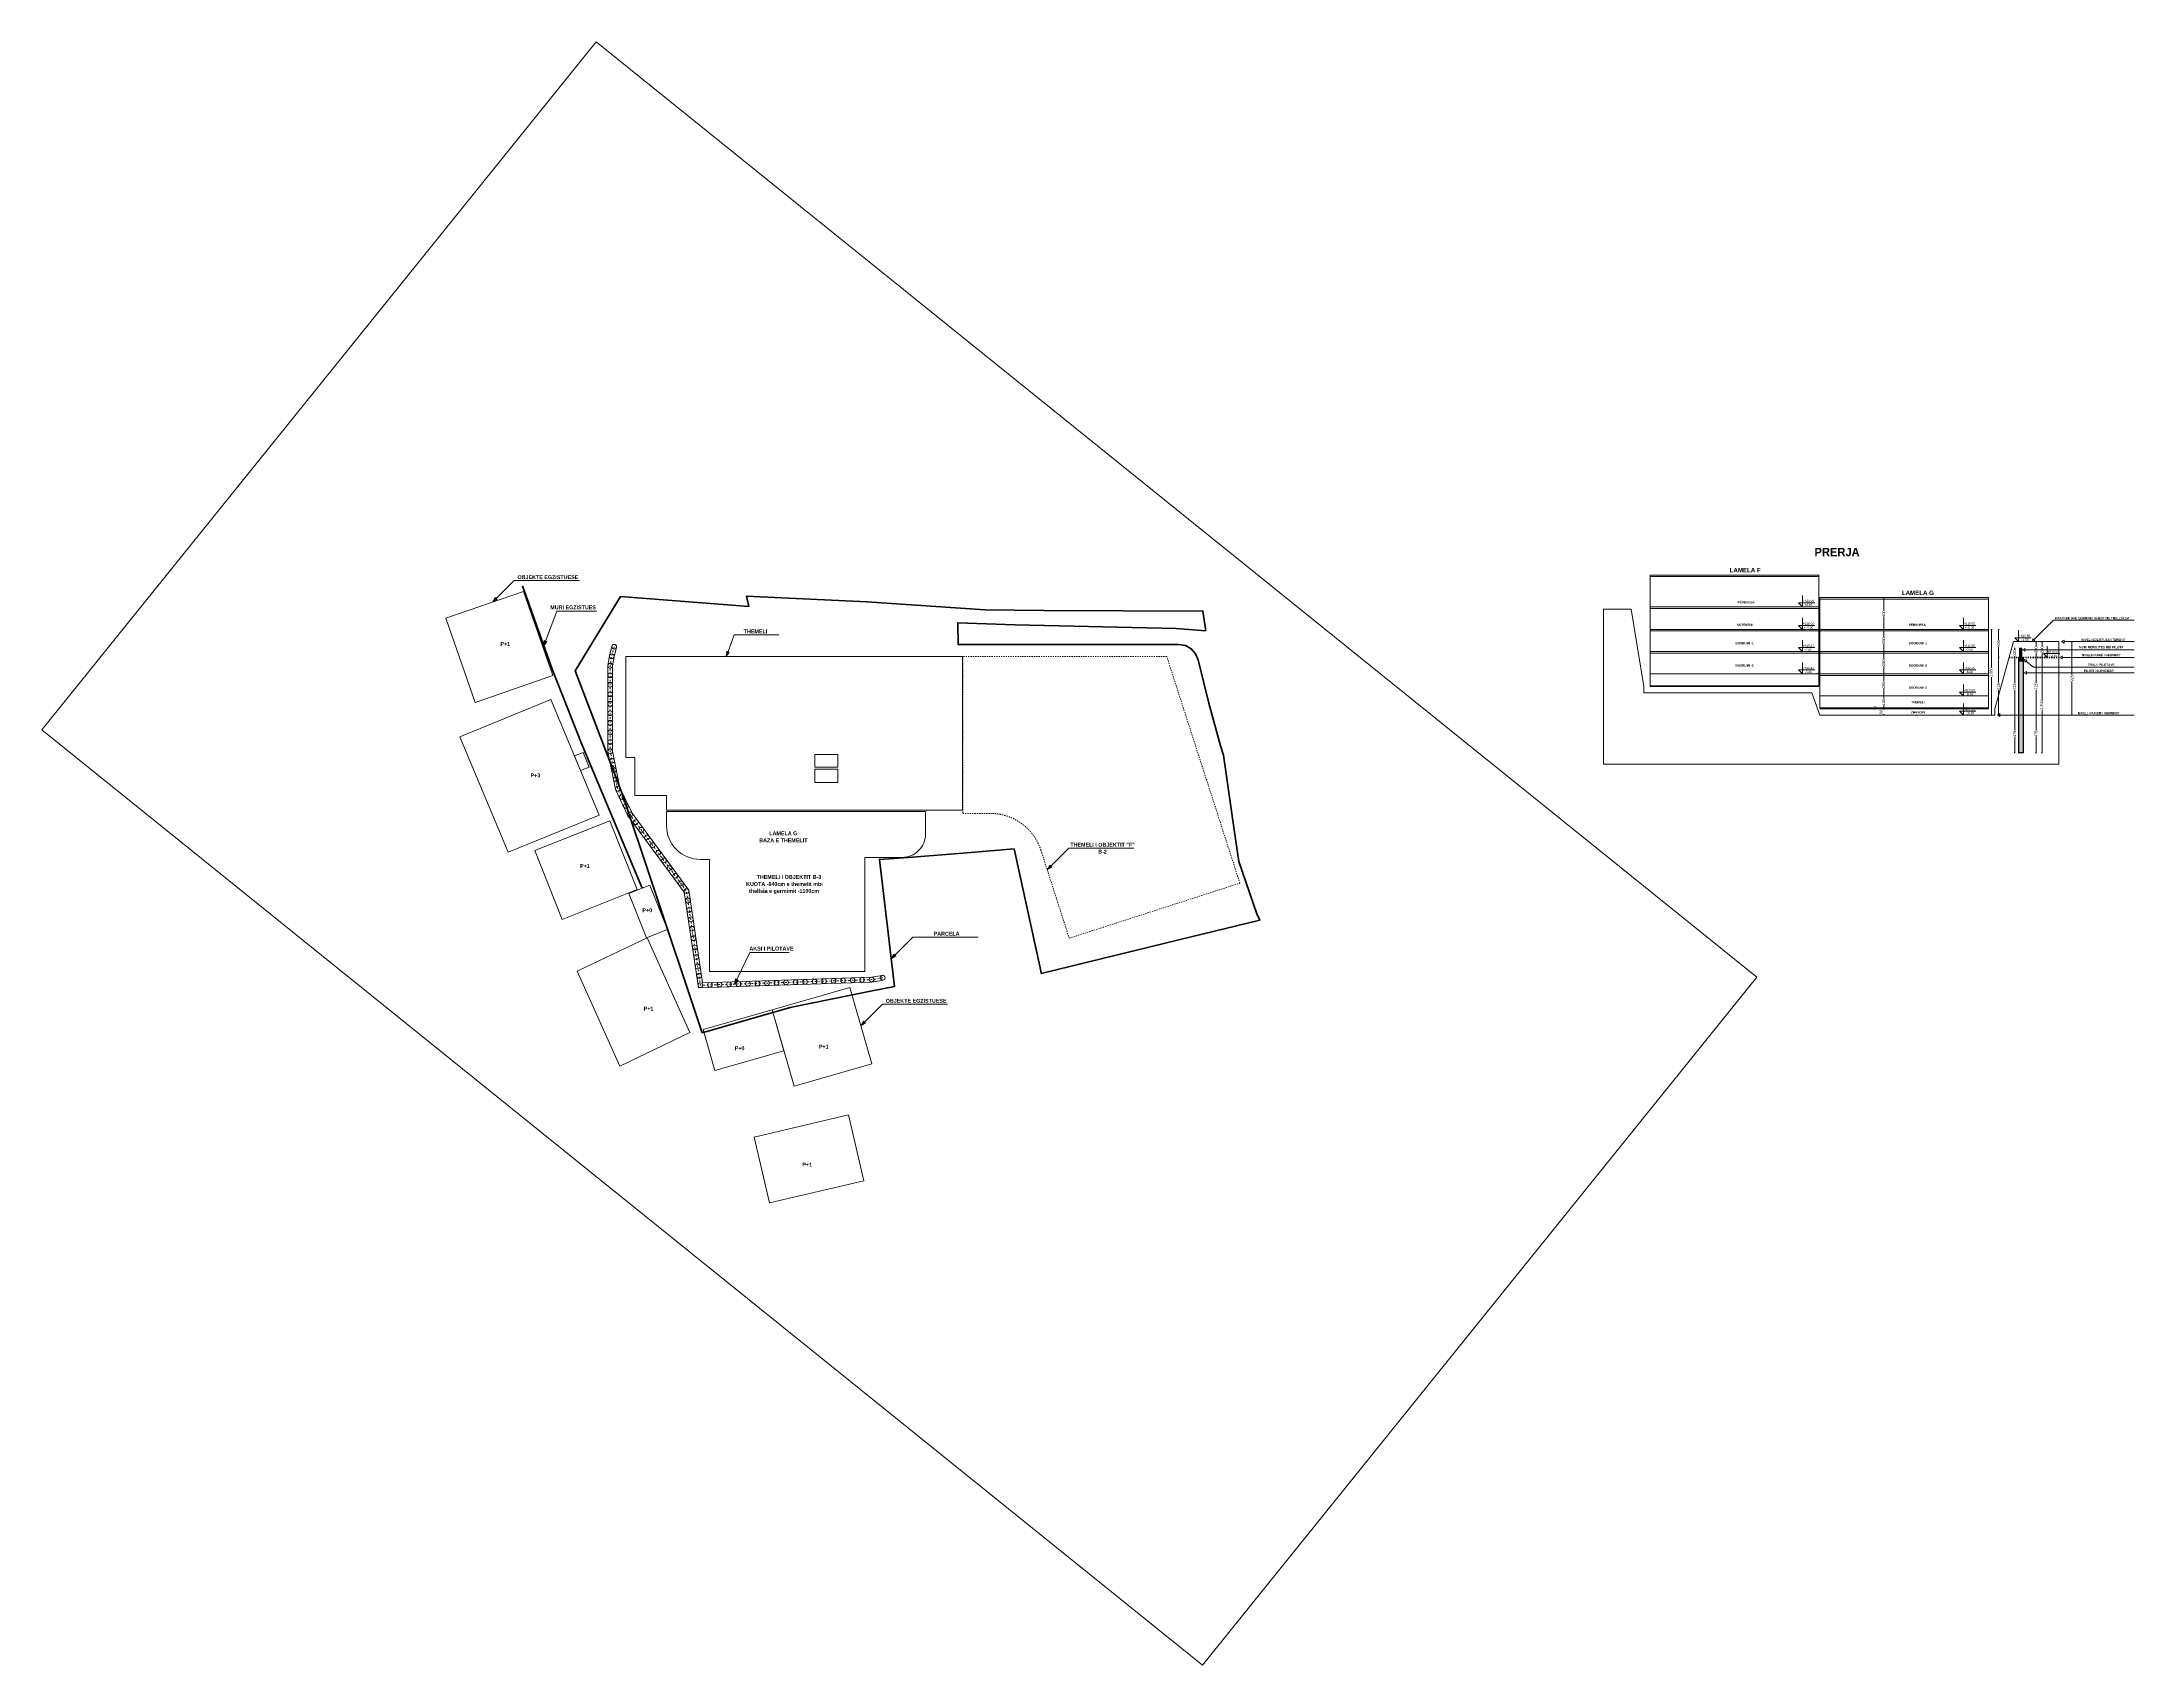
# Model space of a CAD drawing. Header units: millimetres. Extents: x 116114 to 379938, y 77576 to 282265.
import ezdxf

# ---------------------------------------------------------------- set-up
doc = ezdxf.new("R2010")
doc.units = ezdxf.units.MM
doc.header["$MEASUREMENT"] = 0
doc.header["$XCLIPFRAME"] = 0
for name, pattern in [('ACAD_ISO03W100', [30000, 12000, -18000]), ('Dashed', [296.333333, 148.166667, -148.166667]), ('Dot & Dashed', [469.194434, 222.25, -123.472222, 0, -123.472211])]:
    doc.linetypes.add(name, pattern=pattern)
for name, color, linetype, lineweight, true_color in [('2D Drafting - General_Pen_No__82', 7, 'Continuous', 20, 0xaaaaaa), ('A - Fill zone_Pen_No__105', 7, 'Continuous', 13, 0xcae6ff), ('A - Fill zone_Pen_No__106', 171, 'Continuous', 13, 0xaaaaff), ('A - Fill zone_Pen_No__145', 7, 'Continuous', 20, 0x0077b0), ('A - Fleta_Pen_No__108', 7, 'Continuous', 13, 0xfd8379), ('A - Fleta_Pen_No__112', 7, 'Continuous', 13, 0xd5aaaa), ('A - Fleta_Pen_No__176', 7, 'Continuous', 15, 0x93a0c6), ('A - Kati 1-11 polyline_Pen_No__106', 171, 'Continuous', 13, 0xaaaaff), ('A - Kati 1-11 polyline_Pen_No__108', 7, 'Continuous', 13, 0xfd8379), ('A - Parcelat_Pen_No__8', 7, 'Continuous', 35, 0xa80f02), ('A - Veturat perdhes_Pen_No__119', 7, 'Continuous', 13, 0xdecbcb), ('A - Veturat perdhes_Pen_No__82', 7, 'Continuous', 20, 0xaaaaaa), ('Dimensioning - General_Pen_No__102', 7, 'Continuous', 13, 0xcccccc), ('Dimensioning - General_Pen_No__161', 7, 'Continuous', 13, 0x6a6a6a)]:
    doc.layers.add(name, color=color, linetype=linetype, lineweight=lineweight, true_color=true_color)
for name, color, linetype, lineweight in [('A - Fill zone_Pen_No__101', 252, 'Continuous', 13), ('A - Fleta_Pen_No__100', 2, 'Continuous', 13), ('A - Fleta_Pen_No__101', 252, 'Continuous', 13), ('A - Fleta_Pen_No__11', 171, 'Continuous', 18), ('A - Fleta_Pen_No__75', 6, 'Continuous', 20), ('A - Kati 1-11 polyline_Pen_No__1', 7, 'Continuous', 13), ('A - Kati 1-11 polyline_Pen_No__101', 252, 'Continuous', 13), ('A - Kati 1-11 polyline_Pen_No__11', 171, 'Continuous', 18), ('A - Kati 1-11 polyline_Pen_No__110', 131, 'Continuous', 13), ('A - Kati 1-11 polyline_Pen_No__35', 214, 'Continuous', 35), ('A - Kati 1-11 polyline_Pen_No__46', 5, 'Continuous', 25), ('A - Kati 1-11 polyline_Pen_No__6', 5, 'Continuous', 35), ('A - Pllaka meskatit_Pen_No__75', 6, 'Continuous', 20), ('A - Veturat perdhes_Pen_No__101', 252, 'Continuous', 13), ('Dimensioning - General_Pen_No__101', 252, 'Continuous', 13), ('Drawing & Figure_Pen_No__100', 2, 'Continuous', 13), ('Drawing & Figure_Pen_No__7', 7, 'Continuous', 35), ('Drawing & Figure_Pen_No__80', 3, 'Continuous', 20)]:
    doc.layers.add(name, color=color, linetype=linetype, lineweight=lineweight)
for name, color, linetype in [('A - Ortofoto', 7, 'Continuous'), ('A - Pllaka meskatit', 7, 'Continuous'), ('A - Veturat perdhes', 7, 'Continuous'), ('Dimensioning - General', 7, 'Continuous')]:
    doc.layers.add(name, color=color, linetype=linetype)
doc.styles.add('GENERATED_STYLE_1', font='')
doc.styles.add('GENERATED_STYLE_2', font='')
doc.styles.get('GENERATED_STYLE_1').set_extended_font_data('Century Gothic', bold=True)
doc.styles.get('GENERATED_STYLE_2').set_extended_font_data('Century Gothic')
doc.dimstyles.new('GENERATED_STYLE__1', dxfattribs={"dimtxt": 350, "dimasz": 66.5, "dimexe": 0.18, "dimexo": 100000, "dimgap": 0, "dimtad": 0, "dimdec": 0, "dimlfac": 0.1, "dimzin": 0, "dimdsep": 46, "dimtxsty": 'GENERATED_STYLE_2', "dimblk": 'ARROWHEAD_5', "dimblk1": 'ARROWHEAD_5', "dimblk2": 'ARROWHEAD_5', "dimcen": 0.09, "dimclrd": 256, "dimclre": 256, "dimclrt": 256, "dimadec": 0, "dimazin": 0, "dimtfac": 1, "dimtdec": 4, "dimtmove": 0, "dimatfit": 3, "dimfxl": 0, "dimtolj": 1, "dimtzin": 0, "dimarcsym": 0})
doc.dimstyles.new('GENERATED_STYLE__2', dxfattribs={"dimtxt": 350, "dimasz": 66.5, "dimexe": 0.18, "dimexo": 100000, "dimgap": 0, "dimtad": 0, "dimdec": 0, "dimlfac": 0.1, "dimzin": 0, "dimdsep": 46, "dimtxsty": 'GENERATED_STYLE_2', "dimblk": 'ARROWHEAD_5', "dimblk1": 'ARROWHEAD_5', "dimblk2": 'ARROWHEAD_5', "dimcen": 0.09, "dimclrd": 256, "dimclre": 256, "dimclrt": 256, "dimadec": 0, "dimazin": 0, "dimtfac": 1, "dimtdec": 4, "dimtmove": 2, "dimatfit": 3, "dimfxl": 0, "dimtolj": 1, "dimtzin": 0, "dimarcsym": 0})
picture_1 = doc.add_image_def('image1.jpg', size_in_pixel=(1343, 796))

# ---------------------------------------------------------------- blocks, each defined once
blk = doc.blocks.new('Slab_1', base_point=(189733, 204774))
at = {"layer": 'A - Pllaka meskatit_Pen_No__75', "color": 6, "linetype": 'Continuous', "lineweight": 20, "flags": 128}
for points in [[(189733, 204774), (189733, 192024), (190883, 192024), (190883, 187224), (194883, 187224), (194883, 185374), (227533, 185374), (232183, 185374), (232183, 204774)], [(216483, 192424), (216483, 190824), (213583, 190824), (213583, 192424)], [(216483, 190574), (216483, 188874), (213583, 188874), (213583, 190574)]]:
    blk.add_lwpolyline(points, close=True, dxfattribs=at)
blk = doc.blocks.new('Slab_2', base_point=(194883, 185224))
at = {"layer": 'A - Pllaka meskatit_Pen_No__75', "color": 6, "linetype": 'Continuous', "lineweight": 20, "flags": 128}
blk.add_lwpolyline([(194883, 185224), (194883, 183424, 0.4142136), (199133, 179174), (200283, 179174), (200283, 165055), (218203, 165055), (219883, 165055), (219883, 179424), (224583, 179424, 0.4142136), (227533, 182374), (227533, 185224)], format="xyb", close=True, dxfattribs=at)
blk = doc.blocks.new('Polyline_1', base_point=(242880, 177879))
at = {"layer": 'A - Veturat perdhes_Pen_No__101', "linetype": 'Continuous', "lineweight": 13}
blk.add_hatch(color=252, dxfattribs=at).paths.add_polyline_path([(242880, 177879), (243465, 178217), (243218, 178465)])
at = {"layer": 'A - Veturat perdhes_Pen_No__101', "color": 252, "linetype": 'Continuous', "lineweight": 13}
for p, q in [((242880, 177879), (243218, 178465)), ((242880, 177879), (243465, 178217)), ((243218, 178465), (243465, 178217))]:
    blk.add_line(p, q, dxfattribs=at)
at = {"layer": 'A - Veturat perdhes_Pen_No__82', "color": 253, "linetype": 'Continuous', "lineweight": 20, "true_color": 0xaaaaaa, "flags": 128}
blk.add_lwpolyline([(243341, 178341), (245595, 180594), (253817, 180594)], dxfattribs=at)
blk = doc.blocks.new('Polyline_2', base_point=(223220, 166658))
at = {"layer": 'A - Veturat perdhes_Pen_No__101', "linetype": 'Continuous', "lineweight": 13}
blk.add_hatch(color=252, dxfattribs=at).paths.add_polyline_path([(223220, 166658), (223806, 166996), (223558, 167244)])
at = {"layer": 'A - Veturat perdhes_Pen_No__101', "color": 252, "linetype": 'Continuous', "lineweight": 13}
for p, q in [((223220, 166658), (223558, 167244)), ((223220, 166658), (223806, 166996)), ((223558, 167244), (223806, 166996))]:
    blk.add_line(p, q, dxfattribs=at)
at = {"layer": 'A - Veturat perdhes_Pen_No__82', "color": 253, "linetype": 'Continuous', "lineweight": 20, "true_color": 0xaaaaaa, "flags": 128}
blk.add_lwpolyline([(223682, 167120), (225935, 169373), (234158, 169373)], dxfattribs=at)
blk = doc.blocks.new('Polyline_3', base_point=(219383, 158204))
at = {"layer": 'A - Veturat perdhes_Pen_No__101', "linetype": 'Continuous', "lineweight": 13}
blk.add_hatch(color=252, dxfattribs=at).paths.add_polyline_path([(219383, 158204), (219968, 158542), (219721, 158790)])
at = {"layer": 'A - Veturat perdhes_Pen_No__101', "color": 252, "linetype": 'Continuous', "lineweight": 13}
for p, q in [((219383, 158204), (219721, 158790)), ((219383, 158204), (219968, 158542)), ((219721, 158790), (219968, 158542))]:
    blk.add_line(p, q, dxfattribs=at)
at = {"layer": 'A - Veturat perdhes_Pen_No__82', "color": 253, "linetype": 'Continuous', "lineweight": 20, "true_color": 0xaaaaaa, "flags": 128}
blk.add_lwpolyline([(219845, 158666), (222098, 160919), (230320, 160919)], dxfattribs=at)
blk = doc.blocks.new('Polyline_4', base_point=(172950, 211621))
at = {"layer": 'A - Veturat perdhes_Pen_No__101', "linetype": 'Continuous', "lineweight": 13}
blk.add_hatch(color=252, dxfattribs=at).paths.add_polyline_path([(172950, 211621), (173536, 211959), (173288, 212207)])
at = {"layer": 'A - Veturat perdhes_Pen_No__101', "color": 252, "linetype": 'Continuous', "lineweight": 13}
for p, q in [((172950, 211621), (173288, 212207)), ((172950, 211621), (173536, 211959)), ((173288, 212207), (173536, 211959))]:
    blk.add_line(p, q, dxfattribs=at)
at = {"layer": 'A - Veturat perdhes_Pen_No__82', "color": 253, "linetype": 'Continuous', "lineweight": 20, "true_color": 0xaaaaaa, "flags": 128}
blk.add_lwpolyline([(173412, 212083), (175665, 214336), (183888, 214336)], dxfattribs=at)
blk = doc.blocks.new('Polyline_5', base_point=(179407, 206090))
at = {"layer": 'A - Veturat perdhes_Pen_No__101', "linetype": 'Continuous', "lineweight": 13}
blk.add_hatch(color=252, dxfattribs=at).paths.add_polyline_path([(179407, 206090), (179801, 206639), (179474, 206762)])
at = {"layer": 'A - Veturat perdhes_Pen_No__101', "color": 252, "linetype": 'Continuous', "lineweight": 13}
for p, q in [((179407, 206090), (179474, 206762)), ((179407, 206090), (179801, 206639)), ((179474, 206762), (179801, 206639))]:
    blk.add_line(p, q, dxfattribs=at)
at = {"layer": 'A - Veturat perdhes_Pen_No__82', "color": 253, "linetype": 'Continuous', "lineweight": 20, "true_color": 0xaaaaaa, "flags": 128}
blk.add_lwpolyline([(179638, 206700), (181061, 210463), (186045, 210463)], dxfattribs=at)
blk = doc.blocks.new('Polyline_6', base_point=(202404, 204774))
at = {"layer": 'A - Veturat perdhes_Pen_No__101', "linetype": 'Continuous', "lineweight": 13}
blk.add_hatch(color=252, dxfattribs=at).paths.add_polyline_path([(202404, 204774), (202799, 205322), (202471, 205446)])
at = {"layer": 'A - Veturat perdhes_Pen_No__101', "color": 252, "linetype": 'Continuous', "lineweight": 13}
for p, q in [((202404, 204774), (202471, 205446)), ((202404, 204774), (202799, 205322)), ((202471, 205446), (202799, 205322))]:
    blk.add_line(p, q, dxfattribs=at)
at = {"layer": 'A - Veturat perdhes_Pen_No__82', "color": 253, "linetype": 'Continuous', "lineweight": 20, "true_color": 0xaaaaaa, "flags": 128}
blk.add_lwpolyline([(202635, 205384), (203431, 207489), (209042, 207489)], dxfattribs=at)
blk = doc.blocks.new('Polyline_7', base_point=(203465, 163450))
at = {"layer": 'A - Veturat perdhes_Pen_No__101', "linetype": 'Continuous', "lineweight": 13}
blk.add_hatch(color=252, dxfattribs=at).paths.add_polyline_path([(203465, 163450), (203905, 163964), (203589, 164115)])
at = {"layer": 'A - Veturat perdhes_Pen_No__101', "color": 252, "linetype": 'Continuous', "lineweight": 13}
for p, q in [((203465, 163450), (203589, 164115)), ((203465, 163450), (203905, 163964)), ((203589, 164115), (203905, 163964))]:
    blk.add_line(p, q, dxfattribs=at)
at = {"layer": 'A - Veturat perdhes_Pen_No__82', "color": 253, "linetype": 'Continuous', "lineweight": 20, "true_color": 0xaaaaaa, "flags": 128}
blk.add_lwpolyline([(203747, 164039), (205375, 167436), (210359, 167436)], dxfattribs=at)
blk = doc.blocks.new('Polyline_8', base_point=(367067, 206632))
at = {"layer": 'A - Veturat perdhes_Pen_No__119', "color": 254, "linetype": 'Continuous', "lineweight": 13, "true_color": 0xdecbcb}
for p, q in [((367067, 206632), (367157, 206970)), ((367067, 206632), (367405, 206722)), ((367157, 206970), (367405, 206722))]:
    blk.add_line(p, q, dxfattribs=at)
at = {"layer": 'A - Veturat perdhes_Pen_No__119', "color": 254, "linetype": 'Continuous', "lineweight": 13, "true_color": 0xdecbcb, "flags": 128}
blk.add_lwpolyline([(367281, 206846), (369782, 209347), (379938, 209347)], dxfattribs=at)
blk = doc.blocks.new('Polyline_9', base_point=(370577, 204632))
at = {"layer": 'A - Veturat perdhes_Pen_No__119', "color": 254, "linetype": 'Continuous', "lineweight": 13, "true_color": 0xdecbcb}
for p, q in [((370577, 204632), (370880, 204807)), ((370577, 204632), (370880, 204457)), ((370880, 204807), (370880, 204457))]:
    blk.add_line(p, q, dxfattribs=at)
at = {"layer": 'A - Veturat perdhes_Pen_No__119', "color": 254, "linetype": 'Continuous', "lineweight": 13, "true_color": 0xdecbcb, "flags": 128}
blk.add_lwpolyline([(370880, 204632), (379938, 204632)], dxfattribs=at)
blk = doc.blocks.new('Polyline_10', base_point=(366054, 202704))
at = {"layer": 'A - Veturat perdhes_Pen_No__119', "color": 254, "linetype": 'Continuous', "lineweight": 13, "true_color": 0xdecbcb}
for p, q in [((366054, 202704), (366357, 202879)), ((366054, 202704), (366357, 202529)), ((366357, 202879), (366357, 202529))]:
    blk.add_line(p, q, dxfattribs=at)
at = {"layer": 'A - Veturat perdhes_Pen_No__119', "color": 254, "linetype": 'Continuous', "lineweight": 13, "true_color": 0xdecbcb, "flags": 128}
blk.add_lwpolyline([(366357, 202704), (379938, 202704)], dxfattribs=at)
blk = doc.blocks.new('Polyline_11', base_point=(362695, 197382))
at = {"layer": 'A - Veturat perdhes_Pen_No__119', "color": 254, "linetype": 'Continuous', "lineweight": 13, "true_color": 0xdecbcb}
for p, q in [((362695, 197382), (362998, 197557)), ((362695, 197382), (362998, 197207)), ((362998, 197557), (362998, 197207))]:
    blk.add_line(p, q, dxfattribs=at)
at = {"layer": 'A - Veturat perdhes_Pen_No__119', "color": 254, "linetype": 'Continuous', "lineweight": 13, "true_color": 0xdecbcb, "flags": 128}
blk.add_lwpolyline([(362998, 197382), (379938, 197382)], dxfattribs=at)
blk = doc.blocks.new('Polyline_12', base_point=(370790, 206632))
at = {"layer": 'A - Veturat perdhes_Pen_No__119', "color": 254, "linetype": 'Continuous', "lineweight": 13, "true_color": 0xdecbcb}
for p, q in [((370790, 206632), (371093, 206807)), ((370790, 206632), (371093, 206457)), ((371093, 206807), (371093, 206457))]:
    blk.add_line(p, q, dxfattribs=at)
at = {"layer": 'A - Veturat perdhes_Pen_No__119', "color": 254, "linetype": 'Continuous', "lineweight": 13, "true_color": 0xdecbcb, "flags": 128}
blk.add_lwpolyline([(371093, 206632), (379938, 206632)], dxfattribs=at)
blk = doc.blocks.new('Polyline_13', base_point=(365864, 205615))
at = {"layer": 'A - Veturat perdhes_Pen_No__119', "color": 254, "linetype": 'Continuous', "lineweight": 13, "true_color": 0xdecbcb}
for p, q in [((365864, 205615), (366167, 205790)), ((366167, 205790), (366167, 205440)), ((365864, 205615), (366167, 205440))]:
    blk.add_line(p, q, dxfattribs=at)
at = {"layer": 'A - Veturat perdhes_Pen_No__119', "color": 254, "linetype": 'Continuous', "lineweight": 13, "true_color": 0xdecbcb, "flags": 128}
blk.add_lwpolyline([(366167, 205615), (379938, 205615)], dxfattribs=at)
blk = doc.blocks.new('Polyline_14', base_point=(366054, 204367))
at = {"layer": 'A - Veturat perdhes_Pen_No__119', "color": 254, "linetype": 'Continuous', "lineweight": 13, "true_color": 0xdecbcb}
for p, q in [((366054, 204367), (366400, 204316)), ((366054, 204367), (366183, 204042)), ((366400, 204316), (366183, 204042))]:
    blk.add_line(p, q, dxfattribs=at)
at = {"layer": 'A - Veturat perdhes_Pen_No__119', "color": 254, "linetype": 'Continuous', "lineweight": 13, "true_color": 0xdecbcb, "flags": 128}
blk.add_lwpolyline([(366292, 204179), (367253, 203418), (379938, 203418)], dxfattribs=at)
blk = doc.blocks.new('*D17')
at = {"layer": 'Dimensioning - General_Pen_No__101', "linetype": 'Continuous', "lineweight": 13}
for points in [[(361950, 208182), (361932, 208114), (361968, 208114)], [(361950, 197382), (361968, 197449), (361932, 197449)]]:
    blk.add_hatch(color=252, dxfattribs=at).paths.add_polyline_path(points)
at = {"layer": 'Dimensioning - General_Pen_No__101', "color": 252, "linetype": 'Continuous', "lineweight": 13}
for p, q in [((361950, 208182), (361932, 208114)), ((361968, 208114), (361932, 208114)), ((361950, 208182), (361968, 208114)), ((361932, 197449), (361968, 197449)), ((361950, 197382), (361932, 197449)), ((361950, 197382), (361968, 197449))]:
    blk.add_line(p, q, dxfattribs=at)
at = {"layer": 'Dimensioning - General_Pen_No__102', "color": 254, "linetype": 'Continuous', "lineweight": 13, "true_color": 0xcccccc}
for p, q in [((362016, 208182), (361885, 208182)), ((361950, 203412), (361950, 208114)), ((361950, 197449), (361950, 202152)), ((362016, 197382), (361885, 197382))]:
    blk.add_line(p, q, dxfattribs=at)
at = {"layer": 'Dimensioning - General_Pen_No__161', "color": 251, "lineweight": 13, "true_color": 0x6a6a6a, "insert": (362125, 202169), "char_height": 350, "attachment_point": 7, "rotation": 90, "style": 'GENERATED_STYLE_2'}
blk.add_mtext('\\A1;{\\pql;\\fCentury Gothic|b0|i0|c0|p34;1,080}', dxfattribs=at)
blk = doc.blocks.new('ARROWHEAD_5')
at = {"linetype": 'Continuous', "lineweight": 0}
blk.add_hatch(color=0, dxfattribs=at).paths.add_polyline_path([(-1, 0.2679), (0, 0), (-1, -0.2679)])
at = {"color": 0, "linetype": 'Continuous', "lineweight": 0}
blk.add_line((0, 0), (-1, 0), dxfattribs=at)
blk = doc.blocks.new('*D19')
at = {"layer": 'Dimensioning - General_Pen_No__101', "linetype": 'Continuous', "lineweight": 13}
for points in [[(364874, 197382), (364892, 197449), (364856, 197449)], [(364874, 197382), (364856, 197314), (364892, 197314)], [(364874, 192632), (364892, 192699), (364856, 192699)]]:
    blk.add_hatch(color=252, dxfattribs=at).paths.add_polyline_path(points)
at = {"layer": 'Dimensioning - General_Pen_No__101', "color": 252, "linetype": 'Continuous', "lineweight": 13}
for p, q in [((364874, 197382), (364856, 197314)), ((364892, 197314), (364856, 197314)), ((364874, 197382), (364892, 197314)), ((364856, 192699), (364892, 192699)), ((364874, 192632), (364856, 192699)), ((364874, 192632), (364892, 192699))]:
    blk.add_line(p, q, dxfattribs=at)
at = {"layer": 'Dimensioning - General_Pen_No__102', "color": 254, "linetype": 'Continuous', "lineweight": 13, "true_color": 0xcccccc}
for p, q in [((364940, 197382), (364808, 197382)), ((364874, 195434), (364874, 197314)), ((364940, 192632), (364808, 192632)), ((364874, 192699), (364874, 194579))]:
    blk.add_line(p, q, dxfattribs=at)
at = {"layer": 'Dimensioning - General_Pen_No__161', "color": 251, "lineweight": 13, "true_color": 0x6a6a6a, "insert": (365049, 194597), "char_height": 350, "attachment_point": 7, "rotation": 90, "style": 'GENERATED_STYLE_2'}
blk.add_mtext('\\A1;{\\pql;\\fCentury Gothic|b0|i0|c0|p34;475}', dxfattribs=at)
blk = doc.blocks.new('*D20')
at = {"layer": 'Dimensioning - General_Pen_No__101', "linetype": 'Continuous', "lineweight": 13}
for points in [[(364874, 204632), (364856, 204564), (364892, 204564)], [(364874, 197382), (364892, 197449), (364856, 197449)], [(364874, 197382), (364856, 197314), (364892, 197314)]]:
    blk.add_hatch(color=252, dxfattribs=at).paths.add_polyline_path(points)
at = {"layer": 'Dimensioning - General_Pen_No__101', "color": 252, "linetype": 'Continuous', "lineweight": 13}
for p, q in [((364874, 204632), (364856, 204564)), ((364892, 204564), (364856, 204564)), ((364874, 204632), (364892, 204564)), ((364856, 197449), (364892, 197449)), ((364874, 197382), (364856, 197449)), ((364874, 197382), (364892, 197449))]:
    blk.add_line(p, q, dxfattribs=at)
at = {"layer": 'Dimensioning - General_Pen_No__102', "color": 254, "linetype": 'Continuous', "lineweight": 13, "true_color": 0xcccccc}
for p, q in [((364940, 204632), (364808, 204632)), ((364874, 201434), (364874, 204564)), ((364874, 197449), (364874, 200579)), ((364940, 197382), (364808, 197382))]:
    blk.add_line(p, q, dxfattribs=at)
at = {"layer": 'Dimensioning - General_Pen_No__161', "color": 251, "lineweight": 13, "true_color": 0x6a6a6a, "insert": (365049, 200597), "char_height": 350, "attachment_point": 7, "rotation": 90, "style": 'GENERATED_STYLE_2'}
blk.add_mtext('\\A1;{\\pql;\\fCentury Gothic|b0|i0|c0|p34;725}', dxfattribs=at)
blk = doc.blocks.new('*D21')
at = {"layer": 'Dimensioning - General_Pen_No__101', "linetype": 'Continuous', "lineweight": 13}
for points in [[(368326, 204632), (368345, 204699), (368308, 204699)], [(368326, 204632), (368308, 204564), (368345, 204564)], [(368326, 192632), (368345, 192699), (368308, 192699)]]:
    blk.add_hatch(color=252, dxfattribs=at).paths.add_polyline_path(points)
at = {"layer": 'Dimensioning - General_Pen_No__101', "color": 252, "linetype": 'Continuous', "lineweight": 13}
for p, q in [((368326, 204632), (368308, 204564)), ((368345, 204564), (368308, 204564)), ((368326, 204632), (368345, 204564)), ((368308, 192699), (368345, 192699)), ((368326, 192632), (368308, 192699)), ((368326, 192632), (368345, 192699))]:
    blk.add_line(p, q, dxfattribs=at)
at = {"layer": 'Dimensioning - General_Pen_No__102', "color": 254, "linetype": 'Continuous', "lineweight": 13, "true_color": 0xcccccc}
for p, q in [((368392, 204632), (368261, 204632)), ((368326, 199262), (368326, 204564)), ((368326, 192699), (368326, 198002)), ((368392, 192632), (368261, 192632))]:
    blk.add_line(p, q, dxfattribs=at)
at = {"layer": 'Dimensioning - General_Pen_No__161', "color": 251, "lineweight": 13, "true_color": 0x6a6a6a, "insert": (368501, 198019), "char_height": 350, "attachment_point": 7, "rotation": 90, "style": 'GENERATED_STYLE_2'}
blk.add_mtext('\\A1;{\\pql;\\fCentury Gothic|b0|i0|c0|p34;1,200}', dxfattribs=at)
blk = doc.blocks.new('*D22')
at = {"layer": 'Dimensioning - General_Pen_No__101', "linetype": 'Continuous', "lineweight": 13}
for points in [[(368326, 206632), (368308, 206564), (368345, 206564)], [(368326, 204632), (368345, 204699), (368308, 204699)], [(368326, 204632), (368308, 204564), (368345, 204564)]]:
    blk.add_hatch(color=252, dxfattribs=at).paths.add_polyline_path(points)
at = {"layer": 'Dimensioning - General_Pen_No__101', "color": 252, "linetype": 'Continuous', "lineweight": 13}
for p, q in [((368326, 206632), (368308, 206564)), ((368345, 206564), (368308, 206564)), ((368326, 206632), (368345, 206564)), ((368308, 204699), (368345, 204699)), ((368326, 204632), (368308, 204699)), ((368326, 204632), (368345, 204699))]:
    blk.add_line(p, q, dxfattribs=at)
at = {"layer": 'Dimensioning - General_Pen_No__102', "color": 254, "linetype": 'Continuous', "lineweight": 13, "true_color": 0xcccccc}
for p, q in [((368392, 206632), (368261, 206632)), ((368326, 206059), (368326, 206564)), ((368392, 204632), (368261, 204632)), ((368326, 204699), (368326, 205204))]:
    blk.add_line(p, q, dxfattribs=at)
at = {"layer": 'Dimensioning - General_Pen_No__161', "color": 251, "lineweight": 13, "true_color": 0x6a6a6a, "insert": (368501, 205222), "char_height": 350, "attachment_point": 7, "rotation": 90, "style": 'GENERATED_STYLE_2'}
blk.add_mtext('\\A1;{\\pql;\\fCentury Gothic|b0|i0|c0|p34;200}', dxfattribs=at)
blk = doc.blocks.new('*D23')
at = {"layer": 'Dimensioning - General_Pen_No__101', "linetype": 'Continuous', "lineweight": 13}
for points in [[(348359, 198182), (348340, 198114), (348377, 198114)], [(348359, 197382), (348377, 197449), (348340, 197449)]]:
    blk.add_hatch(color=252, dxfattribs=at).paths.add_polyline_path(points)
at = {"layer": 'Dimensioning - General_Pen_No__101', "color": 252, "linetype": 'Continuous', "lineweight": 13}
for p, q in [((348359, 198182), (348340, 198114)), ((348377, 198114), (348340, 198114)), ((348359, 198182), (348377, 198114)), ((348340, 197449), (348377, 197449)), ((348359, 197382), (348340, 197449)), ((348359, 197382), (348377, 197449))]:
    blk.add_line(p, q, dxfattribs=at)
at = {"layer": 'Dimensioning - General_Pen_No__102', "color": 254, "linetype": 'Continuous', "lineweight": 13, "true_color": 0xcccccc}
for p, q in [((348424, 198182), (348293, 198182)), ((348359, 198073), (348359, 198114)), ((348424, 197382), (348293, 197382)), ((348359, 197449), (348359, 197491))]:
    blk.add_line(p, q, dxfattribs=at)
at = {"layer": 'Dimensioning - General_Pen_No__161', "color": 251, "lineweight": 13, "true_color": 0x6a6a6a, "char_height": 350, "attachment_point": 7, "rotation": 90, "style": 'GENERATED_STYLE_2'}
for s, insert in [('\\A1;{\\pql;\\fCentury Gothic|b0|i0|c0|p34;10}', (347453, 197958)), ('\\A1;{\\pql;\\fCentury Gothic|b0|i0|c0|p34;80}', (348184, 197490))]:
    blk.add_mtext(s, dxfattribs=dict(at, insert=insert))
blk = doc.blocks.new('*D24')
at = {"layer": 'Dimensioning - General_Pen_No__101', "linetype": 'Continuous', "lineweight": 13}
blk.add_hatch(color=252, dxfattribs=at).paths.add_polyline_path([(348359, 198182), (348340, 198114), (348377, 198114)])
at = {"layer": 'Dimensioning - General_Pen_No__102', "color": 254, "linetype": 'Continuous', "lineweight": 13, "true_color": 0xcccccc}
for p, q in [((348424, 198282), (348293, 198282)), ((348424, 198182), (348293, 198182)), ((348359, 198182), (348359, 198282))]:
    blk.add_line(p, q, dxfattribs=at)
blk = doc.blocks.new('*D25')
at = {"layer": 'Dimensioning - General_Pen_No__102', "color": 254, "linetype": 'Continuous', "lineweight": 13, "true_color": 0xcccccc}
for p, q in [((348424, 199782), (348293, 199782)), ((348424, 198282), (348293, 198282)), ((348359, 199459), (348359, 199782)), ((348359, 198282), (348359, 198604))]:
    blk.add_line(p, q, dxfattribs=at)
at = {"layer": 'Dimensioning - General_Pen_No__161', "color": 251, "lineweight": 13, "true_color": 0x6a6a6a, "insert": (348534, 198622), "char_height": 350, "attachment_point": 7, "rotation": 90, "style": 'GENERATED_STYLE_2'}
blk.add_mtext('\\A1;{\\pql;\\fCentury Gothic|b0|i0|c0|p34;150}', dxfattribs=at)
blk = doc.blocks.new('*D26')
at = {"layer": 'Dimensioning - General_Pen_No__102', "color": 254, "linetype": 'Continuous', "lineweight": 13, "true_color": 0xcccccc}
for p, q in [((348424, 202582), (348293, 202582)), ((348359, 201609), (348359, 202582)), ((348359, 199782), (348359, 200754)), ((348424, 199782), (348293, 199782))]:
    blk.add_line(p, q, dxfattribs=at)
at = {"layer": 'Dimensioning - General_Pen_No__161', "color": 251, "lineweight": 13, "true_color": 0x6a6a6a, "insert": (348534, 200772), "char_height": 350, "attachment_point": 7, "rotation": 90, "style": 'GENERATED_STYLE_2'}
blk.add_mtext('\\A1;{\\pql;\\fCentury Gothic|b0|i0|c0|p34;280}', dxfattribs=at)
blk = doc.blocks.new('*D27')
at = {"layer": 'Dimensioning - General_Pen_No__102', "color": 254, "linetype": 'Continuous', "lineweight": 13, "true_color": 0xcccccc}
for p, q in [((348424, 205382), (348293, 205382)), ((348359, 204409), (348359, 205382)), ((348359, 202582), (348359, 203554)), ((348424, 202582), (348293, 202582))]:
    blk.add_line(p, q, dxfattribs=at)
at = {"layer": 'Dimensioning - General_Pen_No__161', "color": 251, "lineweight": 13, "true_color": 0x6a6a6a, "insert": (348534, 203572), "char_height": 350, "attachment_point": 7, "rotation": 90, "style": 'GENERATED_STYLE_2'}
blk.add_mtext('\\A1;{\\pql;\\fCentury Gothic|b0|i0|c0|p34;280}', dxfattribs=at)
blk = doc.blocks.new('*D28')
at = {"layer": 'Dimensioning - General_Pen_No__102', "color": 254, "linetype": 'Continuous', "lineweight": 13, "true_color": 0xcccccc}
for p, q in [((348424, 208182), (348293, 208182)), ((348359, 207209), (348359, 208182)), ((348359, 205382), (348359, 206354)), ((348424, 205382), (348293, 205382))]:
    blk.add_line(p, q, dxfattribs=at)
at = {"layer": 'Dimensioning - General_Pen_No__161', "color": 251, "lineweight": 13, "true_color": 0x6a6a6a, "insert": (348534, 206372), "char_height": 350, "attachment_point": 7, "rotation": 90, "style": 'GENERATED_STYLE_2'}
blk.add_mtext('\\A1;{\\pql;\\fCentury Gothic|b0|i0|c0|p34;280}', dxfattribs=at)
blk = doc.blocks.new('*D29')
at = {"layer": 'Dimensioning - General_Pen_No__102', "color": 254, "linetype": 'Continuous', "lineweight": 13, "true_color": 0xcccccc}
for p, q in [((348424, 212182), (348293, 212182)), ((348359, 210609), (348359, 212182)), ((348359, 208182), (348359, 209754)), ((348424, 208182), (348293, 208182))]:
    blk.add_line(p, q, dxfattribs=at)
at = {"layer": 'Dimensioning - General_Pen_No__161', "color": 251, "lineweight": 13, "true_color": 0x6a6a6a, "insert": (348534, 209772), "char_height": 350, "attachment_point": 7, "rotation": 90, "style": 'GENERATED_STYLE_2'}
blk.add_mtext('\\A1;{\\pql;\\fCentury Gothic|b0|i0|c0|p34;400}', dxfattribs=at)
blk = doc.blocks.new('*D30')
at = {"layer": 'Dimensioning - General_Pen_No__101', "linetype": 'Continuous', "lineweight": 13}
for points in [[(364874, 205832), (364856, 205764), (364892, 205764)], [(364874, 204632), (364892, 204699), (364856, 204699)]]:
    blk.add_hatch(color=252, dxfattribs=at).paths.add_polyline_path(points)
at = {"layer": 'Dimensioning - General_Pen_No__101', "color": 252, "linetype": 'Continuous', "lineweight": 13}
for p, q in [((364874, 205832), (364856, 205764)), ((364874, 205832), (364892, 205764)), ((364892, 205764), (364856, 205764)), ((364856, 204699), (364892, 204699)), ((364874, 204632), (364856, 204699)), ((364874, 204632), (364892, 204699))]:
    blk.add_line(p, q, dxfattribs=at)
at = {"layer": 'Dimensioning - General_Pen_No__102', "color": 254, "linetype": 'Continuous', "lineweight": 13, "true_color": 0xcccccc}
for p, q in [((364940, 205832), (364808, 205832)), ((364940, 204632), (364808, 204632)), ((364874, 205659), (364874, 205764)), ((364874, 204699), (364874, 204804))]:
    blk.add_line(p, q, dxfattribs=at)
at = {"layer": 'Dimensioning - General_Pen_No__161', "color": 251, "lineweight": 13, "true_color": 0x6a6a6a, "insert": (365049, 204822), "char_height": 350, "attachment_point": 7, "rotation": 90, "style": 'GENERATED_STYLE_2'}
blk.add_mtext('\\A1;{\\pql;\\fCentury Gothic|b0|i0|c0|p34;120}', dxfattribs=at)
blk = doc.blocks.new('*D31')
at = {"layer": 'Dimensioning - General_Pen_No__101', "linetype": 'Continuous', "lineweight": 13}
for points in [[(367566, 197382), (367584, 197449), (367548, 197449)], [(367566, 197382), (367548, 197314), (367584, 197314)], [(367566, 192632), (367584, 192699), (367548, 192699)]]:
    blk.add_hatch(color=252, dxfattribs=at).paths.add_polyline_path(points)
at = {"layer": 'Dimensioning - General_Pen_No__101', "color": 252, "linetype": 'Continuous', "lineweight": 13}
for p, q in [((367566, 197382), (367548, 197314)), ((367584, 197314), (367548, 197314)), ((367566, 197382), (367584, 197314)), ((367548, 192699), (367584, 192699)), ((367566, 192632), (367548, 192699)), ((367566, 192632), (367584, 192699))]:
    blk.add_line(p, q, dxfattribs=at)
at = {"layer": 'Dimensioning - General_Pen_No__102', "color": 254, "linetype": 'Continuous', "lineweight": 13, "true_color": 0xcccccc}
for p, q in [((367632, 197382), (367500, 197382)), ((367566, 195434), (367566, 197314)), ((367632, 192632), (367500, 192632)), ((367566, 192699), (367566, 194579))]:
    blk.add_line(p, q, dxfattribs=at)
at = {"layer": 'Dimensioning - General_Pen_No__161', "color": 251, "lineweight": 13, "true_color": 0x6a6a6a, "insert": (367741, 194597), "char_height": 350, "attachment_point": 7, "rotation": 90, "style": 'GENERATED_STYLE_2'}
blk.add_mtext('\\A1;{\\pql;\\fCentury Gothic|b0|i0|c0|p34;475}', dxfattribs=at)
blk = doc.blocks.new('*D32')
at = {"layer": 'Dimensioning - General_Pen_No__101', "linetype": 'Continuous', "lineweight": 13}
for points in [[(367566, 204632), (367584, 204699), (367548, 204699)], [(367566, 204632), (367548, 204564), (367584, 204564)], [(367566, 197382), (367584, 197449), (367548, 197449)], [(367566, 197382), (367548, 197314), (367584, 197314)]]:
    blk.add_hatch(color=252, dxfattribs=at).paths.add_polyline_path(points)
at = {"layer": 'Dimensioning - General_Pen_No__101', "color": 252, "linetype": 'Continuous', "lineweight": 13}
for p, q in [((367566, 204632), (367548, 204564)), ((367584, 204564), (367548, 204564)), ((367566, 204632), (367584, 204564)), ((367548, 197449), (367584, 197449)), ((367566, 197382), (367548, 197449)), ((367566, 197382), (367584, 197449))]:
    blk.add_line(p, q, dxfattribs=at)
at = {"layer": 'Dimensioning - General_Pen_No__102', "color": 254, "linetype": 'Continuous', "lineweight": 13, "true_color": 0xcccccc}
for p, q in [((367632, 204632), (367500, 204632)), ((367566, 201434), (367566, 204564)), ((367566, 197449), (367566, 200579)), ((367632, 197382), (367500, 197382))]:
    blk.add_line(p, q, dxfattribs=at)
at = {"layer": 'Dimensioning - General_Pen_No__161', "color": 251, "lineweight": 13, "true_color": 0x6a6a6a, "insert": (367741, 200597), "char_height": 350, "attachment_point": 7, "rotation": 90, "style": 'GENERATED_STYLE_2'}
blk.add_mtext('\\A1;{\\pql;\\fCentury Gothic|b0|i0|c0|p34;725}', dxfattribs=at)
blk = doc.blocks.new('*D33')
at = {"layer": 'Dimensioning - General_Pen_No__101', "linetype": 'Continuous', "lineweight": 13}
for points in [[(367566, 206632), (367548, 206564), (367584, 206564)], [(367566, 204632), (367584, 204699), (367548, 204699)], [(367566, 204632), (367548, 204564), (367584, 204564)]]:
    blk.add_hatch(color=252, dxfattribs=at).paths.add_polyline_path(points)
at = {"layer": 'Dimensioning - General_Pen_No__101', "color": 252, "linetype": 'Continuous', "lineweight": 13}
for p, q in [((367566, 206632), (367548, 206564)), ((367584, 206564), (367548, 206564)), ((367566, 206632), (367584, 206564)), ((367548, 204699), (367584, 204699)), ((367566, 204632), (367548, 204699)), ((367566, 204632), (367584, 204699))]:
    blk.add_line(p, q, dxfattribs=at)
at = {"layer": 'Dimensioning - General_Pen_No__102', "color": 254, "linetype": 'Continuous', "lineweight": 13, "true_color": 0xcccccc}
for p, q in [((367632, 206632), (367500, 206632)), ((367566, 206059), (367566, 206564)), ((367632, 204632), (367500, 204632)), ((367566, 204699), (367566, 205204))]:
    blk.add_line(p, q, dxfattribs=at)
at = {"layer": 'Dimensioning - General_Pen_No__161', "color": 251, "lineweight": 13, "true_color": 0x6a6a6a, "insert": (367741, 205222), "char_height": 350, "attachment_point": 7, "rotation": 90, "style": 'GENERATED_STYLE_2'}
blk.add_mtext('\\A1;{\\pql;\\fCentury Gothic|b0|i0|c0|p34;200}', dxfattribs=at)
blk = doc.blocks.new('*D34')
at = {"layer": 'Dimensioning - General_Pen_No__101', "linetype": 'Continuous', "lineweight": 13}
for points in [[(362851, 204632), (362869, 204699), (362833, 204699)], [(362851, 204632), (362833, 204564), (362869, 204564)], [(362851, 197382), (362869, 197449), (362833, 197449)]]:
    blk.add_hatch(color=252, dxfattribs=at).paths.add_polyline_path(points)
at = {"layer": 'Dimensioning - General_Pen_No__101', "color": 252, "linetype": 'Continuous', "lineweight": 13}
for p, q in [((362851, 204632), (362833, 204564)), ((362869, 204564), (362833, 204564)), ((362851, 204632), (362869, 204564)), ((362833, 197449), (362869, 197449)), ((362851, 197382), (362833, 197449)), ((362851, 197382), (362869, 197449))]:
    blk.add_line(p, q, dxfattribs=at)
at = {"layer": 'Dimensioning - General_Pen_No__102', "color": 254, "linetype": 'Continuous', "lineweight": 13, "true_color": 0xcccccc}
for p, q in [((362917, 204632), (362785, 204632)), ((362851, 201434), (362851, 204564)), ((362851, 197449), (362851, 200579)), ((362917, 197382), (362785, 197382))]:
    blk.add_line(p, q, dxfattribs=at)
at = {"layer": 'Dimensioning - General_Pen_No__161', "color": 251, "lineweight": 13, "true_color": 0x6a6a6a, "insert": (363026, 200597), "char_height": 350, "attachment_point": 7, "rotation": 90, "style": 'GENERATED_STYLE_2'}
blk.add_mtext('\\A1;{\\pql;\\fCentury Gothic|b0|i0|c0|p34;725}', dxfattribs=at)
blk = doc.blocks.new('*D35')
at = {"layer": 'Dimensioning - General_Pen_No__101', "linetype": 'Continuous', "lineweight": 13}
for points in [[(362851, 208182), (362833, 208114), (362869, 208114)], [(362851, 204632), (362869, 204699), (362833, 204699)], [(362851, 204632), (362833, 204564), (362869, 204564)]]:
    blk.add_hatch(color=252, dxfattribs=at).paths.add_polyline_path(points)
at = {"layer": 'Dimensioning - General_Pen_No__101', "color": 252, "linetype": 'Continuous', "lineweight": 13}
for p, q in [((362851, 208182), (362833, 208114)), ((362869, 208114), (362833, 208114)), ((362851, 208182), (362869, 208114)), ((362833, 204699), (362869, 204699)), ((362851, 204632), (362833, 204699)), ((362851, 204632), (362869, 204699))]:
    blk.add_line(p, q, dxfattribs=at)
at = {"layer": 'Dimensioning - General_Pen_No__102', "color": 254, "linetype": 'Continuous', "lineweight": 13, "true_color": 0xcccccc}
for p, q in [((362917, 208182), (362785, 208182)), ((362851, 206834), (362851, 208114)), ((362851, 204699), (362851, 205979)), ((362917, 204632), (362785, 204632))]:
    blk.add_line(p, q, dxfattribs=at)
at = {"layer": 'Dimensioning - General_Pen_No__161', "color": 251, "lineweight": 13, "true_color": 0x6a6a6a, "insert": (363026, 205997), "char_height": 350, "attachment_point": 7, "rotation": 90, "style": 'GENERATED_STYLE_2'}
blk.add_mtext('\\A1;{\\pql;\\fCentury Gothic|b0|i0|c0|p34;355}', dxfattribs=at)
blk = doc.blocks.new('*D36')
at = {"layer": 'Dimensioning - General_Pen_No__101', "linetype": 'Continuous', "lineweight": 13}
for points in [[(372097, 206632), (372079, 206564), (372115, 206564)], [(372097, 197382), (372115, 197449), (372079, 197449)]]:
    blk.add_hatch(color=252, dxfattribs=at).paths.add_polyline_path(points)
at = {"layer": 'Dimensioning - General_Pen_No__101', "color": 252, "linetype": 'Continuous', "lineweight": 13}
for p, q in [((372097, 206632), (372079, 206564)), ((372115, 206564), (372079, 206564)), ((372097, 206632), (372115, 206564)), ((372079, 197449), (372115, 197449)), ((372097, 197382), (372079, 197449)), ((372097, 197382), (372115, 197449))]:
    blk.add_line(p, q, dxfattribs=at)
at = {"layer": 'Dimensioning - General_Pen_No__102', "color": 254, "linetype": 'Continuous', "lineweight": 13, "true_color": 0xcccccc}
for p, q in [((372163, 206632), (372032, 206632)), ((372097, 202434), (372097, 206564)), ((372097, 197449), (372097, 201579)), ((372163, 197382), (372032, 197382))]:
    blk.add_line(p, q, dxfattribs=at)
at = {"layer": 'Dimensioning - General_Pen_No__161', "color": 251, "lineweight": 13, "true_color": 0x6a6a6a, "insert": (372272, 201597), "char_height": 350, "attachment_point": 7, "rotation": 90, "style": 'GENERATED_STYLE_2'}
blk.add_mtext('\\A1;{\\pql;\\fCentury Gothic|b0|i0|c0|p34;925}', dxfattribs=at)

msp = doc.modelspace()

# ---------------------------------------------------------------- hatches: boundary and pattern name
at = {"layer": 'A - Fill zone_Pen_No__105', "linetype": 'Continuous', "lineweight": 0, "true_color": 0xf1f8ff}
msp.add_hatch(color=7, dxfattribs=at).paths.add_polyline_path([(365784.3, 204631.7), (365484.3, 204631.7), (365484.3, 205831.7), (365784.3, 205831.7)])
at = {"layer": 'A - Fill zone_Pen_No__106', "linetype": 'Continuous', "lineweight": 0, "true_color": 0xe9e9ff}
msp.add_hatch(color=7, dxfattribs=at).paths.add_polyline_path([(365934.3, 192631.7), (365334.3, 192631.7), (365334.3, 204231.7), (365934.3, 204231.7)])
at = {"layer": 'A - Fill zone_Pen_No__145', "linetype": 'Continuous', "lineweight": 0, "true_color": 0xbfddeb}
msp.add_hatch(color=254, dxfattribs=at).paths.add_polyline_path([(365934.3, 204231.7), (365334.3, 204231.7), (365334.3, 204631.7), (365934.3, 204631.7)])

# ---------------------------------------------------------------- linework, layer by layer
at = {"layer": '2D Drafting - General_Pen_No__82', "color": 253, "linetype": 'Dashed', "lineweight": 20, "true_color": 0xaaaaaa}
msp.add_lwpolyline([(257954.5, 204773.5), (232233, 204773.5), (232233, 184973.5), (235712.9, 184973.5, -0.32555186), (242089.7, 180329.4), (245663.4, 169244.4), (267173.2, 176179)], format="xyb", close=True, dxfattribs=at)
at = {"layer": 'A - Fill zone_Pen_No__101', "color": 252, "linetype": 'Continuous', "lineweight": 13, "flags": 128}
for points in [[(365784.3, 204631.7), (365484.3, 204631.7), (365484.3, 205831.7), (365784.3, 205831.7)], [(365934.3, 204231.7), (365334.3, 204231.7), (365334.3, 204631.7), (365934.3, 204631.7)], [(365934.3, 192631.7), (365334.3, 192631.7), (365334.3, 204231.7), (365934.3, 204231.7)]]:
    msp.add_lwpolyline(points, close=True, dxfattribs=at)
at = {"layer": 'A - Kati 1-11 polyline_Pen_No__1', "color": 7, "linetype": 'Continuous', "lineweight": 13, "flags": 128}
for points in [[(318924.3, 215031.7), (318924.3, 201081.7)], [(318924.3, 215031.7), (340168.5, 215031.7)], [(318924.3, 214831.7), (340168.5, 214831.7)], [(340168.5, 215031.7), (340168.5, 201081.7)], [(340318.5, 212181.7), (340318.5, 198281.7)], [(340318.5, 212181.7), (361562.8, 212181.7)], [(340318.5, 211981.7), (361562.8, 211981.7)], [(361562.8, 212181.7), (361562.8, 198281.7)], [(318924.3, 211031.7), (340168.5, 211031.7)], [(318924.3, 210831.7), (340168.5, 210831.7)], [(318924.3, 208181.7), (340168.5, 208181.7)], [(318924.3, 207981.7), (340168.5, 207981.7)], [(340318.5, 208181.7), (361562.8, 208181.7)], [(340318.5, 207981.7), (361562.8, 207981.7)], [(318924.3, 205381.7), (340168.5, 205381.7)], [(318924.3, 205181.7), (340168.5, 205181.7)], [(340318.5, 205381.7), (361562.8, 205381.7)], [(340318.5, 205181.7), (361562.8, 205181.7)], [(318924.3, 202581.7), (340168.5, 202581.7)], [(318924.3, 201081.7), (340168.5, 201081.7)], [(340318.5, 202581.7), (361562.8, 202581.7)], [(340318.5, 202381.7), (361562.8, 202381.7)], [(340318.5, 199781.7), (361562.8, 199781.7)], [(340318.5, 198281.7), (361562.8, 198281.7)]]:
    msp.add_lwpolyline(points, dxfattribs=at)
at = {"layer": 'A - Kati 1-11 polyline_Pen_No__101', "color": 252, "linetype": 'Continuous', "lineweight": 13, "flags": 128}
for points in [[(316498.9, 210731.7), (313030.7, 210731.7)], [(313030.7, 210731.7), (313030.7, 191195.6), (370456.8, 191195.6), (370456.8, 206631.7)], [(318102, 200981.7), (316498.9, 210731.7)], [(364707.2, 206631.7), (362385.1, 198181.7)], [(364707.2, 206631.7), (370456.8, 206631.7)], [(318102, 200181.7), (318102, 200981.7)], [(318924.3, 200981.7), (318924.3, 201081.7)], [(318924.3, 200981.7), (340168.5, 200981.7)], [(318102, 200181.7), (339316.4, 200181.7)], [(340318.5, 197381.7), (339316.4, 200181.7)], [(340318.5, 198181.7), (361562.8, 198181.7)], [(361562.8, 198181.7), (361562.8, 198281.7)], [(362385.1, 197381.7), (362385.1, 198181.7)], [(340318.5, 197381.7), (362385.1, 197381.7)]]:
    msp.add_lwpolyline(points, dxfattribs=at)
at = {"layer": 'A - Kati 1-11 polyline_Pen_No__106', "color": 161, "linetype": 'ACAD_ISO03W100', "lineweight": 13, "true_color": 0xaaaaff, "flags": 128}
msp.add_lwpolyline([(365484.3, 204631.7), (365484.3, 205831.7), (365784.3, 205831.7), (365784.3, 204631.7)], dxfattribs=at)
at = {"layer": 'A - Kati 1-11 polyline_Pen_No__108', "color": 11, "linetype": 'Continuous', "lineweight": 13, "true_color": 0xfd8379}
for centre in [(188283.8, 205994), (187783.8, 203594), (187983.8, 204794), (187783.8, 202394), (187783.8, 201194), (187783.8, 199994), (187783.8, 198794), (187783.8, 197594), (187783.8, 196394), (187783.8, 195194), (187783.8, 193994), (187783.8, 192794), (188019.7, 191617.4), (188255.5, 190440.8), (188491.4, 189264.2), (188727.3, 188087.6), (189245.1, 187005.1), (189762.9, 185922.6), (190280.7, 184840), (190992.7, 183874.1), (191704.7, 182908.1), (192416.7, 181942.2), (193128.7, 180976.2), (193840.7, 180010.2), (194552.7, 179044.3), (195264.7, 178078.3), (195976.7, 177112.4), (196688.7, 176146.4), (197400.7, 175180.5), (197576.2, 173993.4), (197751.8, 172806.3), (197927.4, 171619.2), (198103, 170432.1), (198278.6, 169245.1), (198454.1, 168058), (198629.7, 166870.9), (198805.3, 165683.8), (198980.9, 164496.7), (199156.5, 163309.6), (200355.8, 163348.8), (201555.2, 163388), (202754.5, 163427.2), (203953.9, 163466.3), (205153.3, 163505.5), (206352.6, 163544.7), (207552, 163583.9), (208751.3, 163623.1), (209950.7, 163662.3), (211150.1, 163701.4), (212349.4, 163740.6), (213548.8, 163779.8), (214748.1, 163819), (215947.5, 163858.2), (217146.9, 163897.3), (218346.2, 163936.5), (219545.6, 163975.7), (220744.9, 164014.9), (222137.7, 164260.5)]:
    msp.add_circle(centre, 300, dxfattribs=at)
at = {"layer": 'A - Kati 1-11 polyline_Pen_No__11', "color": 171, "linetype": 'Continuous', "lineweight": 18, "flags": 128}
for points in [[(338115.2, 212471.3), (338115.2, 211031.7), (337620.5, 211526.4), (339686.9, 211526.4)], [(338115.2, 209621.3), (338115.2, 208181.7), (337620.5, 208676.4), (339686.9, 208676.4)], [(358398.8, 209621.3), (358398.8, 208181.7), (357904.1, 208676.4), (359970.5, 208676.4)], [(338115.2, 206821.3), (338115.2, 205381.7), (337620.5, 205876.4), (339686.9, 205876.4)], [(358398.8, 206821.3), (358398.8, 205381.7), (357904.1, 205876.4), (359970.5, 205876.4)], [(365375.2, 208071.3), (365375.2, 206631.7), (364880.5, 207126.4), (366946.9, 207126.4)], [(368982.6, 206071.3), (368982.6, 204631.7), (368487.9, 205126.4), (370554.4, 205126.4)], [(338115.2, 204021.3), (338115.2, 202581.7), (337620.5, 203076.4), (339686.9, 203076.4)], [(358398.8, 204021.3), (358398.8, 202581.7), (357904.1, 203076.4), (359970.5, 203076.4)], [(358398.8, 201221.3), (358398.8, 199781.7), (357904.1, 200276.4), (359970.5, 200276.4)], [(358398.8, 198821.3), (358398.8, 197381.7), (357904.1, 197876.4), (359970.5, 197876.4)]]:
    msp.add_lwpolyline(points, dxfattribs=at)
at = {"layer": 'A - Kati 1-11 polyline_Pen_No__110', "color": 131, "linetype": 'Continuous', "lineweight": 13, "flags": 128}
for points in [[(187992.7, 206066.7), (187689.8, 204855.1), (187483.8, 203618.8), (187483.8, 192764.2), (188440.5, 187991.9), (190022.4, 184684.9), (197114.8, 175062.6), (198898.8, 163001), (220776, 163715.7), (222189.8, 163965)], [(188574.8, 205921.2), (188277.7, 204732.8), (188083.8, 203569.1), (188083.8, 192823.7), (189014.1, 188183.3), (190539.1, 184995.1), (197686.5, 175298.3), (199414.1, 163618.2), (220713.8, 164314), (222085.6, 164555.9)]]:
    msp.add_lwpolyline(points, dxfattribs=at)
at = {"layer": 'A - Kati 1-11 polyline_Pen_No__110', "color": 131, "linetype": 'Dot & Dashed', "lineweight": 13, "flags": 128}
msp.add_lwpolyline([(188283.8, 205994), (187983.8, 204794), (187783.8, 203594), (187783.8, 192794), (188727.3, 188087.6), (190280.7, 184840), (197400.7, 175180.5), (199156.5, 163309.6), (220744.9, 164014.9), (222137.7, 164260.5)], dxfattribs=at)
at = {"layer": 'A - Kati 1-11 polyline_Pen_No__35', "color": 214, "linetype": 'Dashed', "lineweight": 35, "flags": 128}
msp.add_lwpolyline([(364157.6, 204631.7), (370456.8, 204631.7)], dxfattribs=at)
at = {"layer": 'A - Kati 1-11 polyline_Pen_No__46', "color": 5, "linetype": 'Continuous', "lineweight": 25, "flags": 128}
for points in [[(365334.3, 204631.7), (365334.3, 204231.7), (365934.3, 204231.7), (365934.3, 204631.7)], [(365334.3, 204631.7), (365334.3, 192631.7)], [(365334.3, 204631.7), (365934.3, 204631.7)], [(365934.3, 204631.7), (365934.3, 192631.7)], [(365934.3, 192631.7), (365334.3, 192631.7)]]:
    msp.add_lwpolyline(points, dxfattribs=at)
at = {"layer": 'A - Kati 1-11 polyline_Pen_No__6', "color": 5, "linetype": 'Continuous', "lineweight": 35, "flags": 128}
msp.add_lwpolyline([(191828.3, 175563.6), (184227.7, 193568.1), (180453.8, 203148), (176702.6, 213686)], dxfattribs=at)
at = {"layer": 'A - Parcelat_Pen_No__8', "color": 14, "linetype": 'Continuous', "lineweight": 35, "true_color": 0xa80f02, "flags": 128}
msp.add_lwpolyline([(199377.3, 157300.5), (210456.4, 160521.6), (220582.6, 162567.4), (223637.1, 163165.5), (221728, 179167.7), (225364.2, 179408.9), (232229.1, 179968.5), (238697.9, 180494.7), (242075.7, 165132.9), (242135.9, 164808.7), (259469.5, 169026.9), (269672.4, 171510.1), (269317.8, 172315.7), (267039.3, 178916.8), (266467.1, 182913.8), (265121.6, 192307), (264741.6, 193513.8), (263242.7, 198897.7), (261925, 204328.3), (261600.4, 205105.9), (261039.1, 205732.5), (260305, 206136), (259474, 206275.1), (231662, 206273.3), (231603.1, 209009), (238839.9, 208774.7), (259152.5, 208287.8), (262875.2, 207997.9), (262520.1, 210481.4), (242461.1, 210547.8), (235038.8, 210637.4), (220135.9, 211643), (204975, 212386.4), (205256.4, 211047.1), (189081.1, 212338.5), (183351.9, 202939.1), (183896.5, 201521.8), (189342.7, 187339.7), (192981.6, 176447.1)], close=True, dxfattribs=at)
at = {"layer": 'Drawing & Figure_Pen_No__80', "color": 3, "linetype": 'Continuous', "lineweight": 20}
for points in [[(167057.8, 209575.2), (170747.7, 198949.1), (180543.4, 202350.6), (176853.4, 212976.8)], [(186390.5, 184761.5), (180306.5, 199318.6), (168827.3, 194642.5), (174911.3, 180085.4)], [(184045.3, 190372.7), (183274.1, 192218), (184354, 192669.4), (185125.2, 190824.1)], [(191188.8, 175366.5), (187725.5, 184052.1), (178268.9, 180281.4), (181732.2, 171595.8)], [(195015.5, 170338.7), (192780.7, 175943.3), (190109.6, 174878.2), (192344.4, 169273.6)], [(189001.7, 153110.2), (197832.4, 157333.6), (192424, 169305.3), (183593.3, 165082)], [(220757.2, 153396.8), (218008.3, 163011.5), (208207.5, 160209.4), (210956.4, 150594.6)], [(209685.5, 155039.9), (208207.5, 160209.4), (199490.2, 157718.7), (200968.2, 152549.3)], [(217836.5, 146954.4), (205942.3, 144172.4), (207882.3, 135878.1), (219776.5, 138660.1)]]:
    msp.add_lwpolyline(points, close=True, dxfattribs=at)

# ---------------------------------------------------------------- block references
at = {"layer": 'A - Pllaka meskatit', "color": 6, "linetype": 'Continuous', "lineweight": 20}
for name, p in [('Slab_1', (189733, 204773.5)), ('Slab_2', (194883, 185223.5))]:
    msp.add_blockref(name, p, dxfattribs=at)
at = {"layer": 'A - Veturat perdhes', "color": 253, "linetype": 'Continuous', "lineweight": 20, "true_color": 0xaaaaaa}
for name, p in [('Polyline_4', (172950.1, 211621.3)), ('Polyline_5', (179406.7, 206089.6)), ('Polyline_6', (202404, 204773.5)), ('Polyline_1', (242879.6, 177879.1)), ('Polyline_2', (223220.4, 166658.4)), ('Polyline_7', (203465, 163450.4)), ('Polyline_3', (219382.7, 158204.1))]:
    msp.add_blockref(name, p, dxfattribs=at)
at = {"layer": 'A - Veturat perdhes', "color": 254, "linetype": 'Continuous', "lineweight": 13, "true_color": 0xdecbcb}
for name, p in [('Polyline_8', (367066.7, 206631.7)), ('Polyline_13', (365864.1, 205615.3)), ('Polyline_12', (370789.8, 206631.7)), ('Polyline_14', (366053.8, 204367.3)), ('Polyline_9', (370576.9, 204631.7)), ('Polyline_10', (366053.8, 202703.9)), ('Polyline_11', (362695.3, 197381.7))]:
    msp.add_blockref(name, p, dxfattribs=at)

# ---------------------------------------------------------------- texts
at = {"layer": 'A - Fleta_Pen_No__100', "color": 2, "linetype": 'Continuous', "lineweight": 13, "char_height": 490, "attachment_point": 8, "style": 'GENERATED_STYLE_1'}
for s, insert in [('\\A1;{\\pqc;\\fCentury Gothic|b1|i0|c0|p34;OBJEKTE EGZISTUESE}', (179924.1, 214511.3)), ('\\A1;{\\pqc;\\fCentury Gothic|b1|i0|c0|p34;MURI EGZISTUES}', (183103.8, 210708.4)), ('\\A1;{\\pqc;\\fCentury Gothic|b1|i0|c0|p34;THEMELI}', (206101.1, 207675.9)), ('\\A1;{\\pqc;\\fCentury Gothic|b1|i0|c0|p34;PARCELA}', (230194.4, 169548.4)), ('\\A1;{\\pqc;\\fCentury Gothic|b1|i0|c0|p34;AKSI I PILOTAVE}', (208113.9, 167681.4)), ('\\A1;{\\pqc;\\fCentury Gothic|b1|i0|c0|p34;OBJEKTE EGZISTUESE}', (226356.7, 161094.1))]:
    msp.add_mtext(s, dxfattribs=dict(at, insert=insert))
at = {"layer": 'A - Fleta_Pen_No__100', "color": 2, "linetype": 'Continuous', "lineweight": 13, "insert": (249853.6, 179902.4), "char_height": 490, "attachment_point": 8, "line_spacing_factor": 1.069868, "style": 'GENERATED_STYLE_1'}
msp.add_mtext('\\A1;{\\pqc;\\fCentury Gothic|b1|i0|c0|p34;THEMELI I OBJEKTIT \\fCentury Gothic|b1|i0|c0|p34;"\\fCentury Gothic|b1|i0|c0|p34;F\\fCentury Gothic|b1|i0|c0|p34;"\\P\\pqc;\\fCentury Gothic|b1|i0|c0|p34;B-2}', dxfattribs=at)
at = {"layer": 'A - Fleta_Pen_No__101', "color": 252, "linetype": 'Continuous', "lineweight": 13, "attachment_point": 8, "style": 'GENERATED_STYLE_1'}
for s, insert, char_height in [('\\A1;{\\pqc;\\fCentury Gothic|b1|i0|c0|p34;PRERJA}', (342476.9, 217395.3), 1050), ('\\A1;{\\pqc;\\fCentury Gothic|b1|i0|c0|p34;PËRDHESA}', (331010.6, 211448.3), 280), ('\\A1;{\\pqc;\\fCentury Gothic|b1|i0|c0|p34;SUTERENI}', (330826.1, 208598.3), 280), ('\\A1;{\\pqc;\\fCentury Gothic|b1|i0|c0|p34;PËRDHESA}', (352594.6, 208598.3), 280), ('\\A1;{\\pqc;\\fCentury Gothic|b1|i0|c0|p34;BODRUMI -\\fCentury Gothic|b1|i0|c0|p34;1}', (330812.6, 206289), 280), ('\\A1;{\\pqc;\\fCentury Gothic|b1|i0|c0|p34;BODRUMI -\\fCentury Gothic|b1|i0|c0|p34;1}', (352668.4, 206289), 280), ('\\A1;{\\pqc;\\fCentury Gothic|b1|i0|c0|p34;BODRUMI -\\fCentury Gothic|b1|i0|c0|p34;2}', (330812.6, 203489), 280), ('\\A1;{\\pqc;\\fCentury Gothic|b1|i0|c0|p34;BODRUMI -\\fCentury Gothic|b1|i0|c0|p34;2}', (352668.4, 203489), 280), ('\\A1;{\\pqc;\\fCentury Gothic|b1|i0|c0|p34;BODRUMI -3}', (352668.4, 200689), 280), ('\\A1;{\\pqc;\\fCentury Gothic|b1|i0|c0|p34;THEMELI}', (352668.4, 198872.3), 280), ('\\A1;{\\pqc;\\fCentury Gothic|b1|i0|c0|p34;ZHAVORI}', (352668.4, 197575.2), 280)]:
    msp.add_mtext(s, dxfattribs=dict(at, insert=insert, char_height=char_height))
at = {"layer": 'A - Fleta_Pen_No__108', "color": 11, "linetype": 'Continuous', "lineweight": 13, "true_color": 0xfd8379, "insert": (352668.4, 212513.7), "char_height": 560, "attachment_point": 8, "style": 'GENERATED_STYLE_1'}
msp.add_mtext('\\A1;{\\pqc;\\fCentury Gothic|b1|i0|c0|p34;LAMELA G}', dxfattribs=at)
at = {"layer": 'A - Fleta_Pen_No__11', "color": 171, "linetype": 'Continuous', "lineweight": 18, "char_height": 280, "attachment_point": 8, "style": 'GENERATED_STYLE_2'}
for s, insert, line_spacing_factor in [('\\A1;{\\pqc;\\fCentury Gothic|b0|i0|c0|p34;+620.90\\P\\pqc;\\fCentury Gothic|b0|i0|c0|p34;+2.85}', (338869.5, 211124), 1.070163), ('\\A1;{\\pqc;\\fCentury Gothic|b0|i0|c0|p34;+618.05\\P\\pqc;\\fCentury Gothic|b0|i0|c0|p34;+- 0.00}', (338869.5, 208274), 1.070163), ('\\A1;{\\pqc;\\fCentury Gothic|b0|i0|c0|p34;+618.05\\P\\pqc;\\fCentury Gothic|b0|i0|c0|p34;+- 0.00}', (359153, 208274), 1.070163), ('\\A1;{\\pqc;\\fCentury Gothic|b0|i0|c0|p34;+615.25\\P\\pqc;\\fCentury Gothic|b0|i0|c0|p34;-2.8\\fCentury Gothic|b0|i0|c0|p34;0}', (338869.5, 205474), 1.070163), ('\\A1;{\\pqc;\\fCentury Gothic|b0|i0|c0|p34;+615.25\\P\\pqc;\\fCentury Gothic|b0|i0|c0|p34;-2.8\\fCentury Gothic|b0|i0|c0|p34;0}', (359153, 205474), 1.070163), ('\\A1;{\\pqc;\\fCentury Gothic|b0|i0|c0|p34;+616.50\\P\\pqc;\\fCentury Gothic|b0|i0|c0|p34;- \\fCentury Gothic|b0|i0|c0|p34;1.55}', (366129.5, 206724), 1.086363), ('\\A1;{\\pqc;\\fCentury Gothic|b0|i0|c0|p34;+612.45\\P\\pqc;\\fCentury Gothic|b0|i0|c0|p34;-5.6\\fCentury Gothic|b0|i0|c0|p34;0}', (338869.5, 202674), 1.070163), ('\\A1;{\\pqc;\\fCentury Gothic|b0|i0|c0|p34;+612.45\\P\\pqc;\\fCentury Gothic|b0|i0|c0|p34;-5.6\\fCentury Gothic|b0|i0|c0|p34;0}', (359153, 202674), 1.070163), ('\\A1;{\\pqc;\\fCentury Gothic|b0|i0|c0|p34;+614.50\\P\\pqc;\\fCentury Gothic|b0|i0|c0|p34;- \\fCentury Gothic|b0|i0|c0|p34;3\\fCentury Gothic|b0|i0|c0|p34;.55}', (369736.9, 204724), 1.070163), ('\\A1;{\\pqc;\\fCentury Gothic|b0|i0|c0|p34;+609.65\\P\\pqc;\\fCentury Gothic|b0|i0|c0|p34;-8.4\\fCentury Gothic|b0|i0|c0|p34;0}', (359153, 199874), 1.070163), ('\\A1;{\\pqc;\\fCentury Gothic|b0|i0|c0|p34;+607.25\\P\\pqc;\\fCentury Gothic|b0|i0|c0|p34;-\\fCentury Gothic|b0|i0|c0|p34; 10.80}', (359153, 197474), 1.070163)]:
    msp.add_mtext(s, dxfattribs=dict(at, insert=insert, line_spacing_factor=line_spacing_factor))
at = {"layer": 'A - Fleta_Pen_No__112', "color": 9, "linetype": 'Continuous', "lineweight": 13, "true_color": 0xd5aaaa, "char_height": 280, "attachment_point": 8, "style": 'GENERATED_STYLE_1'}
for s, insert in [('\\A1;{\\pqc;\\fCentury Gothic|b1|i0|c0|p34;PASTRIMI DHE GERMIMI I DHEUT ME THELLSI 1M}', (374632.1, 209446.7)), ('\\A1;{\\pqc;\\fCentury Gothic|b1|i0|c0|p34;MURI MBROJTES MBI PILOTA}', (375794.3, 205781.1)), ('\\A1;{\\pqc;\\fCentury Gothic|b1|i0|c0|p34;NIVELI EGZISTUES I TERENIT}', (376072.8, 206731.6)), ('\\A1;{\\pqc;\\fCentury Gothic|b1|i0|c0|p34;NIVELI I PARË I GËRMIMIT}', (375794.3, 204797.5)), ('\\A1;{\\pqc;\\fCentury Gothic|b1|i0|c0|p34;TRAU I PILOTAVE}', (375794.3, 203583.8)), ('\\A1;{\\pqc;\\fCentury Gothic|b1|i0|c0|p34;PILOTI\\fCentury Gothic|b1|i0|c0|p34; I SUPOZUAR}', (375470.5, 202803.9)), ('\\A1;{\\pqc;\\fCentury Gothic|b1|i0|c0|p34;NIVELI I FUNDIT I GERMIMIT}', (375470.5, 197481.6))]:
    msp.add_mtext(s, dxfattribs=dict(at, insert=insert))
at = {"layer": 'A - Fleta_Pen_No__176', "color": 253, "linetype": 'Continuous', "lineweight": 15, "true_color": 0x93a0c6, "insert": (330888.6, 215377.9), "char_height": 560, "attachment_point": 8, "style": 'GENERATED_STYLE_1'}
msp.add_mtext('\\A1;{\\pqc;\\fCentury Gothic|b1|i0|c0|p34;LAMELA \\fCentury Gothic|b1|i0|c0|p34;F}', dxfattribs=at)
at = {"layer": 'A - Fleta_Pen_No__75', "color": 6, "linetype": 'Continuous', "lineweight": 20, "insert": (209609, 181334.4), "char_height": 490, "attachment_point": 8, "line_spacing_factor": 1.086076, "style": 'GENERATED_STYLE_1'}
msp.add_mtext('\\A1;{\\pqc;\\fCentury Gothic|b1|i0|c0|p34;LAMELA G\\P\\pqc;\\fCentury Gothic|b1|i0|c0|p34;BAZA E THEMELIT}', dxfattribs=at)
at = {"layer": 'Drawing & Figure_Pen_No__100', "color": 2, "linetype": 'Continuous', "lineweight": 13, "char_height": 490, "attachment_point": 7, "style": 'GENERATED_STYLE_1'}
for s, insert in [('\\A1;{\\pql;\\fCentury Gothic|b1|i0|c0|p34;P+1}', (173933.6, 206103)), ('\\A1;{\\pql;\\fCentury Gothic|b1|i0|c0|p34;P+3}', (177730.9, 189517.9)), ('\\A1;{\\pql;\\fCentury Gothic|b1|i0|c0|p34;P+\\fCentury Gothic|b1|i0|c0|p34;1}', (183979.6, 178103.6)), ('\\A1;{\\pql;\\fCentury Gothic|b1|i0|c0|p34;P+0}', (191842.3, 172510.6)), ('\\A1;{\\pql;\\fCentury Gothic|b1|i0|c0|p34;P+\\fCentury Gothic|b1|i0|c0|p34;1}', (192004.3, 160109.7)), ('\\A1;{\\pql;\\fCentury Gothic|b1|i0|c0|p34;P+1}', (214095.7, 155319.9)), ('\\A1;{\\pql;\\fCentury Gothic|b1|i0|c0|p34;P+0}', (203483.2, 155114.8))]:
    msp.add_mtext(s, dxfattribs=dict(at, insert=insert))
at = {"layer": 'Drawing & Figure_Pen_No__7', "color": 7, "linetype": 'Continuous', "lineweight": 35, "char_height": 490, "attachment_point": 7, "style": 'GENERATED_STYLE_1'}
for s, insert in [('\\A1;{\\pql;\\fCentury Gothic|b1|i0|c0|p34;THEMELI I OBJEKTIT B-3}', (206243, 176711.2)), ('\\A1;{\\pql;\\fCentury Gothic|b1|i0|c0|p34;KUOTA -840cm e themelit mbi}', (204914.8, 175822.1)), ('\\A1;{\\pql;\\fCentury Gothic|b1|i0|c0|p34;thellsia e germimit -1100cm}', (205288.3, 174801.6)), ('\\A1;{\\pql;\\fCentury Gothic|b1|i0|c0|p34;P+1}', (212005.6, 140456.5))]:
    msp.add_mtext(s, dxfattribs=dict(at, insert=insert))

# ---------------------------------------------------------------- dimensions: what is measured, and where the dimension line sits
at = {"layer": 'Dimensioning - General', "color": 254, "linetype": 'Continuous', "lineweight": 13, "true_color": 0xcccccc}
for base, p1, p2, dimstyle, picture, middle in [((348358.5, 212181.7), (350745.2, 208181.7), (350389.6, 212181.7), 'GENERATED_STYLE__1', '*D29', (348358.5, 210171.8)), ((348358.5, 208181.7), (350887.4, 205381.7), (350745.2, 208181.7), 'GENERATED_STYLE__1', '*D28', (348358.5, 206771.8)), ((361950.2, 208181.7), (362385.1, 197381.7), (361562.8, 208181.7), 'GENERATED_STYLE__1', '*D17', (361950.2, 202757)), ((362851.1, 208181.7), (364157.6, 204631.7), (361562.8, 208181.7), 'GENERATED_STYLE__1', '*D35', (362851.1, 206396.8)), ((364874.1, 205831.7), (365334.3, 204631.7), (365484.3, 205831.7), 'GENERATED_STYLE__2', '*D30', (364874.1, 205221.8)), ((367566, 206631.7), (369243.7, 204631.7), (369568.9, 206631.7), 'GENERATED_STYLE__1', '*D33', (367566, 205621.8)), ((368326.4, 206631.7), (368736.8, 204631.7), (369415.2, 206631.7), 'GENERATED_STYLE__1', '*D22', (368326.4, 205621.8)), ((372097.2, 206631.7), (371233, 197381.7), (370456.8, 206631.7), 'GENERATED_STYLE__1', '*D36', (372097.2, 201996.8)), ((348358.5, 205381.7), (351001.2, 202581.7), (350887.4, 205381.7), 'GENERATED_STYLE__1', '*D27', (348358.5, 203971.8)), ((367566, 204631.7), (362385.1, 197381.7), (369243.7, 204631.7), 'GENERATED_STYLE__1', '*D32', (367566, 200996.8)), ((362851.1, 204631.7), (362385.1, 197381.7), (364157.6, 204631.7), 'GENERATED_STYLE__1', '*D34', (362851.1, 200996.8)), ((364874.1, 204631.7), (362385.1, 197381.7), (365334.3, 204631.7), 'GENERATED_STYLE__1', '*D20', (364874.1, 200996.8)), ((368326.4, 204631.7), (365934.3, 192631.7), (368736.8, 204631.7), 'GENERATED_STYLE__1', '*D21', (368326.4, 198607)), ((348358.5, 202581.7), (351442.1, 199781.7), (351001.2, 202581.7), 'GENERATED_STYLE__1', '*D26', (348358.5, 201171.8)), ((348358.5, 198181.7), (351547.9, 197381.7), (351520.6, 198181.7), 'GENERATED_STYLE__2', '*D23', (348009.1, 197757.3)), ((348358.5, 198281.7), (351520.6, 198181.7), (351520.6, 198281.7), 'GENERATED_STYLE__2', '*D24', (347278.2, 198225.1)), ((348358.5, 199781.7), (351520.6, 198281.7), (351442.1, 199781.7), 'GENERATED_STYLE__1', '*D25', (348358.5, 199021.8)), ((364874.1, 197381.7), (365334.3, 192631.7), (362385.1, 197381.7), 'GENERATED_STYLE__1', '*D19', (364874.1, 194996.8)), ((367566, 197381.7), (365934.3, 192631.7), (362385.1, 197381.7), 'GENERATED_STYLE__1', '*D31', (367566, 194996.8))]:
    dim = msp.add_linear_dim(base=base, p1=p1, p2=p2, angle=90, dimstyle=dimstyle, dxfattribs=at)
    dim.commit()
    dim.dimension.update_dxf_attribs({"geometry": picture, "text_midpoint": middle, "dimtype": 160, "text_rotation": 90})

# ---------------------------------------------------------------- pictures from other files: only their frames are drawn
at = {"layer": 'A - Ortofoto', "linetype": 'Continuous', "lineweight": 0}
image = msp.add_image(picture_1, insert=(116114, 195525.5), size_in_units=(187960.4, 111404.7), rotation=-38.867509, dxfattribs=at)
image.set_boundary_path([(-0.5, -0.5), (1342.5, 795.5)])

doc.saveas('drawing.dxf')
